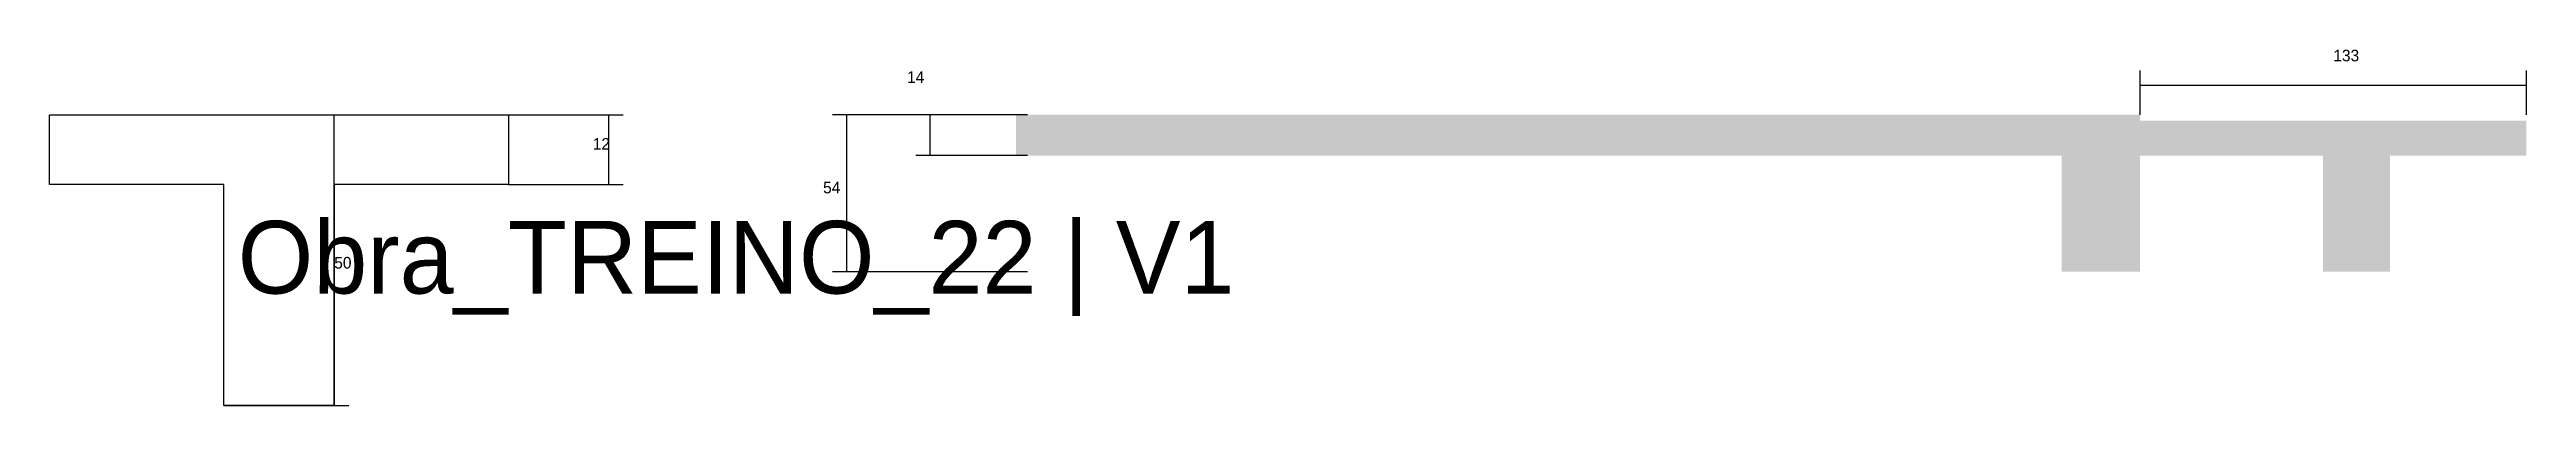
# Model space of a CAD drawing. Header units: metres. Extents: x -65046 to 21926, y -45195 to 1016.
# Drawn here: x 14335 to 15188, y -32048 to -31926 of the extents above; entities that cross this region are included whole.
import ezdxf

# ---------------------------------------------------------------- set-up
doc = ezdxf.new("R2010")
doc.units = ezdxf.units.M
for name, color, linetype in [('CONCRETO', 251, 'Continuous'), ('COTA', 241, 'Continuous'), ('LABEL_ID', 3, 'Continuous')]:
    doc.layers.add(name, color=color, linetype=linetype)

msp = doc.modelspace()

# ---------------------------------------------------------------- texts
at = {"layer": 'COTA'}
for s, p in [('14', (14630.4, -31937.5)), ('133', (15121.4, -31930.1)), ('12', (14522.2, -31960.5)), ('54', (14601.5, -31975.5)), ('50', (14433.2, -32001.4))]:
    msp.add_text(s, height=4, dxfattribs=at).set_placement(p)
at = {"layer": 'LABEL_ID'}
msp.add_text('Obra_TREINO_22 | V1', height=25, dxfattribs=at).set_placement((14400, -32010))

# ---------------------------------------------------------------- hatches: boundary and pattern name
at = {"layer": 'COTA'}
h = msp.add_hatch(dxfattribs=at)
h.set_pattern_fill('AR-CONC', scale=0.03)
h.paths.add_polyline_path([(14667.9, -31948.5), (14667.9, -31962.5), (15027.9, -31962.5), (15027.9, -32002.5), (15054.9, -32002.5), (15054.9, -31962.5), (15117.9, -31962.5), (15117.9, -32002.5), (15140.9, -32002.5), (15140.9, -31962.5), (15187.9, -31962.5), (15187.9, -31950.5), (15054.9, -31950.5), (15054.9, -31948.5)])

# ---------------------------------------------------------------- linework, layer by layer
at = {"layer": 'CONCRETO'}
msp.add_lwpolyline([(14433.2, -31972.5), (14433.2, -31982.5), (14433.2, -32048.5), (14395.2, -32048.5), (14395.2, -31972.5), (14335.2, -31972.5), (14335.2, -31948.5), (14433.2, -31948.5), (14493.2, -31948.5), (14493.2, -31972.5)], close=True, dxfattribs=at)
at = {"layer": 'COTA'}
for p, q in [((15054.9, -31948.5), (15054.9, -31933.3)), ((15187.9, -31948.5), (15187.9, -31933.3)), ((15054.9, -31938.3), (15187.9, -31938.3)), ((14395.2, -31948.5), (14438.2, -31948.5)), ((14433.2, -32048.5), (14433.2, -31948.5)), ((14493.2, -31948.5), (14532.7, -31948.5)), ((14527.7, -31972.5), (14527.7, -31948.5)), ((14671.9, -31948.5), (14604.7, -31948.5)), ((14609.7, -32002.5), (14609.7, -31948.5)), ((14671.9, -31948.5), (14633.4, -31948.5)), ((14638.4, -31962.5), (14638.4, -31948.5)), ((14671.9, -31962.5), (14633.4, -31962.5)), ((14493.2, -31972.5), (14532.7, -31972.5)), ((14671.9, -32002.5), (14604.7, -32002.5)), ((14395.2, -32048.5), (14438.2, -32048.5))]:
    msp.add_line(p, q, dxfattribs=at)

msp.set_redraw_order([(e.dxf.handle, doc.entitydb.next_handle()) for e in msp.query("TEXT MTEXT ATTDEF DIMENSION ARC_DIMENSION")])  # texts and dimensions are drawn at this point

doc.saveas('drawing.dxf')
